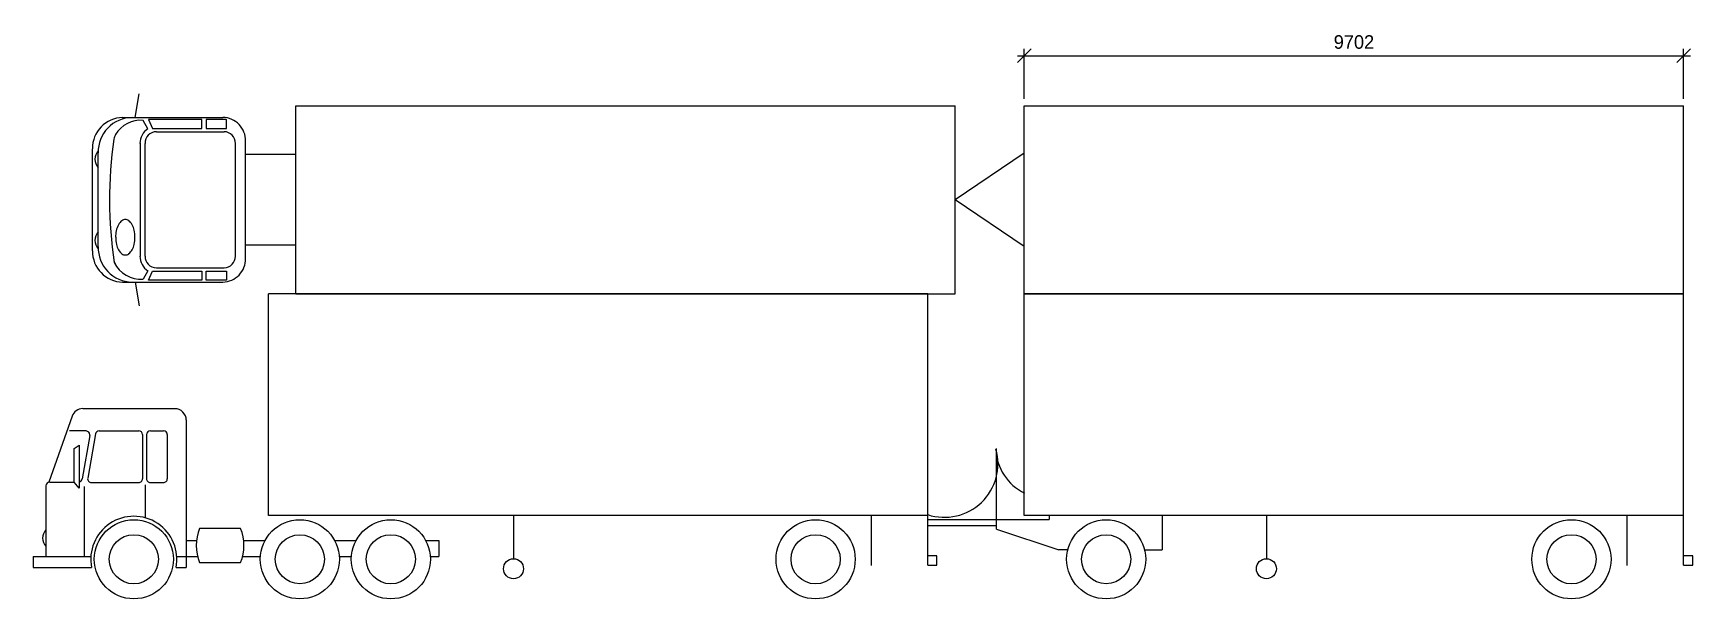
# Model space of a CAD drawing. Header units: millimetres. Extents: x 85290 to 188623, y -54691 to 10726.
# Drawn here: x 139658 to 164079, y -6531 to 1798 of the extents above; entities that cross this region are included whole.
import ezdxf

# ---------------------------------------------------------------- set-up
doc = ezdxf.new("R2010")
doc.units = ezdxf.units.MM
doc.layers.add('AUTO', color=150, linetype='Continuous')
doc.layers.add('RAZMER', color=5, linetype='Continuous')
doc.styles.add('WROMLATS', font='wromlats.shx', dxfattribs={"bigfont": 'bigfont.shx'})
doc.dimstyles.new('juka', dxfattribs={"dimscale": 100, "dimtxt": 2, "dimasz": 2, "dimexe": 1, "dimexo": 1, "dimgap": 1, "dimtad": 1, "dimtoh": 1, "dimdec": 0, "dimzin": 0, "dimdsep": 46, "dimtxsty": 'WROMLATS', "dimblk": 'OBLIQUE', "dimcen": -3, "dimdle": 1, "dimclrd": 256, "dimclre": 256, "dimclrt": 256, "dimadec": 0, "dimazin": 0, "dimtfac": 1, "dimtdec": 0, "dimtix": 1, "dimtmove": 2, "dimatfit": 3, "dimldrblk": 'ORIGIN2', "dimfxl": 1, "dimtvp": 2.5, "dimtolj": 1, "dimtzin": 0, "dimarcsym": 0})

msp = doc.modelspace()

# ---------------------------------------------------------------- blocks, each defined once
blk = doc.blocks.new('a_18')
at = {"linetype": 'Continuous'}
for p, q in [((-1976.3, 126.3), (-1976.3, 462.9)), ((-976.3, 462.9), (-1976.3, 462.9)), ((-976.3, 51), (-976.3, 462.9)), ((170.1, 462.9), (-829.9, 462.9)), ((-829.9, 126.3), (-829.9, 462.9)), ((170.1, 51), (170.1, 462.9)), ((-2274.1, 277.1), (-2309.3, 177.2)), ((-2258, 288.6), (-2118.1, 288.6)), ((-2253, 254.7), (-2277.9, 254.7)), ((-2233, 254.9), (-2173.1, 254.9)), ((-2155.4, 254.9), (-2135.4, 254.9)), ((-2100.9, 271.4), (-2100.9, 47.3)), ((-2271.2, 228), (-2263.2, 233.3)), ((-2271.2, 177.2), (-2271.2, 228)), ((-2263.2, 233.3), (-2263.2, 167.9)), ((-2247.4, 248), (-2258.9, 182)), ((-2238.7, 250.2), (-2250.4, 183.2)), ((-2167.4, 249.2), (-2167.4, 182.2)), ((-2161.1, 249.2), (-2161.1, 182.2)), ((-2129.7, 249.2), (-2129.7, 182.2)), ((-871.8, 130), (-871.8, 228)), ((-2308, 177.2), (-2271.2, 177.2)), ((-2263.2, 167.9), (-2271.2, 177.2)), ((-2244.8, 176.5), (-2173.1, 176.5)), ((-2155.4, 176.5), (-2135.4, 176.5)), ((-2313.7, 171.5), (-2313.7, 64.4)), ((-2255.2, 64.4), (-2255.2, 170.5)), ((-2162.9, 122.9), (-2162.9, 173.2)), ((-976.3, 126.3), (-1976.3, 126.3)), ((-1604.6, 126.3), (-1604.6, 60.9)), ((-1062.2, 126.3), (-1062.2, 50.6)), ((-871.8, 105.7), (-871.8, 130)), ((170.1, 126.3), (-829.9, 126.3)), ((-792.1, 126.3), (-792.1, 120.3)), ((-620.6, 126.3), (-620.6, 74.1)), ((-462.7, 126.3), (-462.7, 60.9)), ((84.1, 126.3), (84.1, 50.6)), ((-2018.5, 106.7), (-2080.7, 106.7)), ((-976.3, 120.3), (-792.1, 120.3)), ((-871.8, 110.8), (-976.3, 110.8)), ((-871.8, 105.7), (-777.3, 74.1)), ((-2100.9, 88.6), (-2085.3, 88.6)), ((-2013.9, 88.6), (-1981.5, 88.6)), ((-1875.9, 88.6), (-1843.4, 88.6)), ((-1737.8, 88.6), (-1718.1, 88.6)), ((-1718.1, 88.6), (-1718.1, 64.4)), ((-2333.1, 64.4), (-2333.1, 47.3)), ((-2333.1, 64.4), (-2245.6, 64.4)), ((-2115.3, 64.4), (-2083.8, 64.4)), ((-2080.7, 55.1), (-2018.5, 55.1)), ((-2015.5, 64.4), (-1988.6, 64.4)), ((-1868.9, 64.4), (-1850.4, 64.4)), ((-1730.7, 64.4), (-1718.1, 64.4)), ((-962.3, 65), (-976.3, 65)), ((-976.3, 51), (-962.3, 51)), ((-962.3, 51), (-962.3, 65)), ((-764, 74.1), (-777.3, 74.1)), ((-647.4, 74.1), (-620.6, 74.1)), ((184.1, 65), (170.1, 65)), ((170.1, 51), (184.1, 51)), ((184.1, 51), (184.1, 65)), ((-2333.1, 47.3), (-2244.6, 47.3)), ((-2116.4, 47.3), (-2100.9, 47.3))]:
    blk.add_line(p, q, dxfattribs=at)
for centre, radius in [((-2180.4, 60), 60), ((-1928.7, 60), 60), ((-1790.6, 60), 60), ((-1146.4, 60), 60), ((-705.7, 60), 60), ((0, 60), 60), ((-2180.4, 60), 37.3), ((-1928.7, 60), 37.2), ((-1790.6, 60), 37.3), ((-1146.4, 60), 37.3), ((-705.7, 60), 37.2), ((0, 60), 37.3), ((-1604.6, 45.7), 15.2), ((-462.7, 45.7), 15.2)]:
    blk.add_circle(centre, radius, dxfattribs=at)
for centre, radius, start, end in [((-2258, 271.5), 17.1, 89.845, 160.7843), ((-2118.1, 271.4), 17.1, 359.9589, 90.0411), ((-2253, 249), 5.7, 349.9105, 90.0521), ((-2233.1, 249.2), 5.69, 89.5264, 170.0846), ((-2173.1, 249.2), 5.72, 0.3098, 90.0405), ((-2155.4, 249.2), 5.72, 89.9595, 179.6902), ((-2135.4, 249.2), 5.72, 0.3098, 90.0405), ((-951, 204.8), 81.1, 251.8439, 15.9463), ((-797, 229.1), 75.9, 181.5607, 244.6825), ((-2308, 171.5), 5.72, 90.3099, 180.0405), ((-2264.5, 182.9), 5.66, 282.9048, 350.6749), ((-2244.8, 182.2), 5.7, 169.9102, 270.0522), ((-2173.1, 182.2), 5.72, 269.9588, 0.0411), ((-2155.4, 182.2), 5.72, 179.9589, 270.0411), ((-2135.4, 182.2), 5.72, 269.9588, 0.0411), ((-2301.7, 92.3), 17.2, 134.9362, 225.5535), ((-2180.5, 60), 65.3, 348.7751, 191.2249), ((-2017.9, 80.9), 67.9, 157.6634, 202.3366), ((-2081.8, 80.9), 68.3, 337.8125, 22.1875)]:
    blk.add_arc(centre, radius, start, end, dxfattribs=at)
blk = doc.blocks.new('a_19')
at = {"linetype": 'Continuous'}
for p, q in [((-2348.3, 267.7), (-2342.3, 303.5)), ((-2104.7, 0), (-2104.7, 285.5)), ((-2104.7, 285.5), (-1104.7, 285.5)), ((-1104.7, 0), (-1104.7, 285.5)), ((-1000, 0), (-1000, 285.5)), ((-1000, 285.5), (0, 285.5)), ((0, 0), (0, 285.5)), ((-2367.5, 267.7), (-2215.4, 267.7)), ((-2329.2, 250.6), (-2336.4, 263.2)), ((-2328.3, 264.7), (-2322, 251.1)), ((-2247.5, 264.7), (-2328.3, 264.7)), ((-2247.5, 251.1), (-2247.5, 264.7)), ((-2241, 264.7), (-2241, 251.1)), ((-2209.8, 264.7), (-2241, 264.7)), ((-2209.8, 251.1), (-2209.8, 264.7)), ((-2341.2, 228.7), (-2341.2, 56.9)), ((-2333.5, 57.3), (-2333.5, 228.2)), ((-2322, 251.1), (-2247.5, 251.1)), ((-2316.4, 246.1), (-2213.5, 246.1)), ((-2241, 251.1), (-2209.8, 251.1)), ((-2196.4, 57.3), (-2196.4, 228.2)), ((-2181.1, 53.5), (-2181.1, 232)), ((-2413.3, 65.4), (-2413.3, 220.1)), ((-2404.7, 71.4), (-2404.7, 214.1)), ((-2104.7, 211.7), (-2181.1, 211.7)), ((-1000, 213.5), (-1104.7, 142.8)), ((-1000, 72), (-1104.7, 142.8)), ((-2104.7, 73.9), (-2181.1, 73.9)), ((-2329.2, 34.9), (-2336.4, 22.3)), ((-2328.3, 20.8), (-2322, 34.4)), ((-2322, 34.4), (-2247.5, 34.4)), ((-2316.4, 39.4), (-2213.5, 39.4)), ((-2247.5, 34.4), (-2247.5, 20.8)), ((-2241, 34.4), (-2209.8, 34.4)), ((-2241, 20.8), (-2241, 34.4)), ((-2209.8, 34.4), (-2209.8, 20.8)), ((-2367.5, 17.8), (-2215.4, 17.8)), ((-2348.3, 17.8), (-2342.3, -18)), ((-2247.5, 20.8), (-2328.3, 20.8)), ((-2209.8, 20.8), (-2241, 20.8)), ((-2104.7, 0), (-1104.7, 0)), ((-1000, 0), (0, 0))]:
    blk.add_line(p, q, dxfattribs=at)
for centre, radius, start, end in [((-2366.6, 221), 46.7, 91.1988, 181.1028), ((-2352.2, 215.2), 52.5, 91.1245, 181.1773), ((-2340, 218.7), 44.7, 85.4302, 148.8562), ((-2216.1, 232.7), 35, 358.8401, 88.8577), ((-1744.7, 142.8), 642.7, 171.7743, 188.535), ((-2362.3, 232), 18.6, 148.4692, 171.5951), ((-2315, 228.3), 26.4, 122.4314, 180.2276), ((-2316, 228.6), 17.5, 91.1895, 181.1115), ((-2213.9, 228.6), 17.5, 358.8885, 88.8106), ((-2391.3, 204.3), 18.4, 136.0415, 223.6451), ((-2342.3, 87.7), 35.9, 151.5292, 167.1916), ((-2356.6, 95.3), 19.7, 127.4047, 151.1318), ((-2363.5, 104.3), 8.37, 89.8726, 127.4368), ((-2363.5, 104.2), 8.47, 52.7922, 90.0166), ((-2370.1, 95.6), 19.3, 28.5736, 52.7027), ((-2380.6, 89.8), 31.4, 12.5851, 28.647), ((-2391.3, 81.2), 18.4, 136.3549, 223.9585), ((-2343.3, 87.8), 34.9, 167.0087, 183.2487), ((-2330.1, 85.7), 48, 179.8616, 192.8518), ((-2396.9, 85.9), 48, 359.8835, 12.8503), ((-2396.9, 85.7), 48, 347.1482, 0.1384), ((-2366.6, 64.5), 46.7, 178.8972, 268.8012), ((-2352.2, 70.3), 52.5, 178.8227, 268.8755), ((-2362.3, 53.5), 18.6, 188.4049, 211.5308), ((-2346.4, 81.9), 31.4, 192.5807, 208.6481), ((-2356.6, 76.3), 19.7, 208.8682, 232.5954), ((-2363.5, 67.3), 8.37, 232.5555, 270.1499), ((-2363.5, 67.4), 8.47, 269.961, 307.2155), ((-2370.1, 76.1), 19.3, 307.2973, 331.4264), ((-2380.6, 81.9), 31.4, 331.352, 347.4192), ((-2315, 57.2), 26.4, 179.7724, 237.5686), ((-2316, 57), 17.5, 178.8885, 268.8105), ((-2216.1, 52.8), 35, 271.1423, 1.1598), ((-2213.9, 57), 17.5, 271.1894, 1.1115), ((-2339.9, 67.1), 44.9, 206.0089, 274.4454)]:
    blk.add_arc(centre, radius, start, end, dxfattribs=at)
blk = doc.blocks.new('_Oblique')
at = {"color": 0, "linetype": 'ByBlock', "lineweight": -2}
blk.add_line((-0.5, -0.5), (0.5, 0.5), dxfattribs=at)
blk = doc.blocks.new('*D113')
at = {"layer": 'Defpoints', "color": 0, "transparency": 16777216}
for p in [(163944, 1467), (154242, 730), (163944, 730)]:
    blk.add_point(p, dxfattribs=at)
at = {"layer": 'RAZMER', "lineweight": -2, "transparency": 16777216}
for p, q in [((154142, 1467), (164044, 1467)), ((154242, 830), (154242, 1567)), ((163944, 830), (163944, 1567))]:
    blk.add_line(p, q, dxfattribs=at)
at = {"layer": 'RAZMER', "lineweight": -2, "transparency": 16777216, "xscale": 200, "yscale": 200, "zscale": 200, "rotation": 180}
blk.add_blockref('_Oblique', (154242, 1467), dxfattribs=at)
at = {"layer": 'RAZMER', "lineweight": -2, "transparency": 16777216, "xscale": 200, "yscale": 200, "zscale": 200}
blk.add_blockref('_Oblique', (163944, 1467), dxfattribs=at)
at = {"layer": 'RAZMER', "transparency": 16777216, "insert": (159093, 1667), "char_height": 200, "attachment_point": 5, "style": 'WROMLATS'}
blk.add_mtext('\\A1;9702', dxfattribs=at)
blk = doc.blocks.new('_Origin2')
at = {"color": 0, "linetype": 'ByBlock', "lineweight": -2}
blk.add_line((-0.5, 0), (-1, 0), dxfattribs=at)
for radius in [0.5, 0.25]:
    blk.add_circle((0, 0), radius, dxfattribs=at)

# ---------------------------------------------------------------- dimensions: what is measured, and where the dimension line sits
at = {"layer": 'RAZMER'}
dim = msp.add_linear_dim(base=(163943.7, 1467.1), p1=(154241.7, 730.4), p2=(163943.7, 730.4), dimstyle='juka', dxfattribs=at)
dim.commit()
dim.dimension.update_dxf_attribs({"geometry": '*D113', "text_midpoint": (159092.7, 1667.1)})

# ---------------------------------------------------------------- block references
at = {"layer": 'AUTO', "xscale": 9.70199999999977, "yscale": 9.70199999999977, "zscale": 9.70199999999977}
for name, p in [('a_19', (163943.7, -2039.7)), ('a_18', (162293.5, -6530.4))]:
    msp.add_blockref(name, p, dxfattribs=at)

msp.set_redraw_order([(e.dxf.handle, doc.entitydb.next_handle()) for e in msp.query("TEXT MTEXT ATTDEF DIMENSION ARC_DIMENSION")])  # texts and dimensions are drawn at this point

doc.saveas('drawing.dxf')
